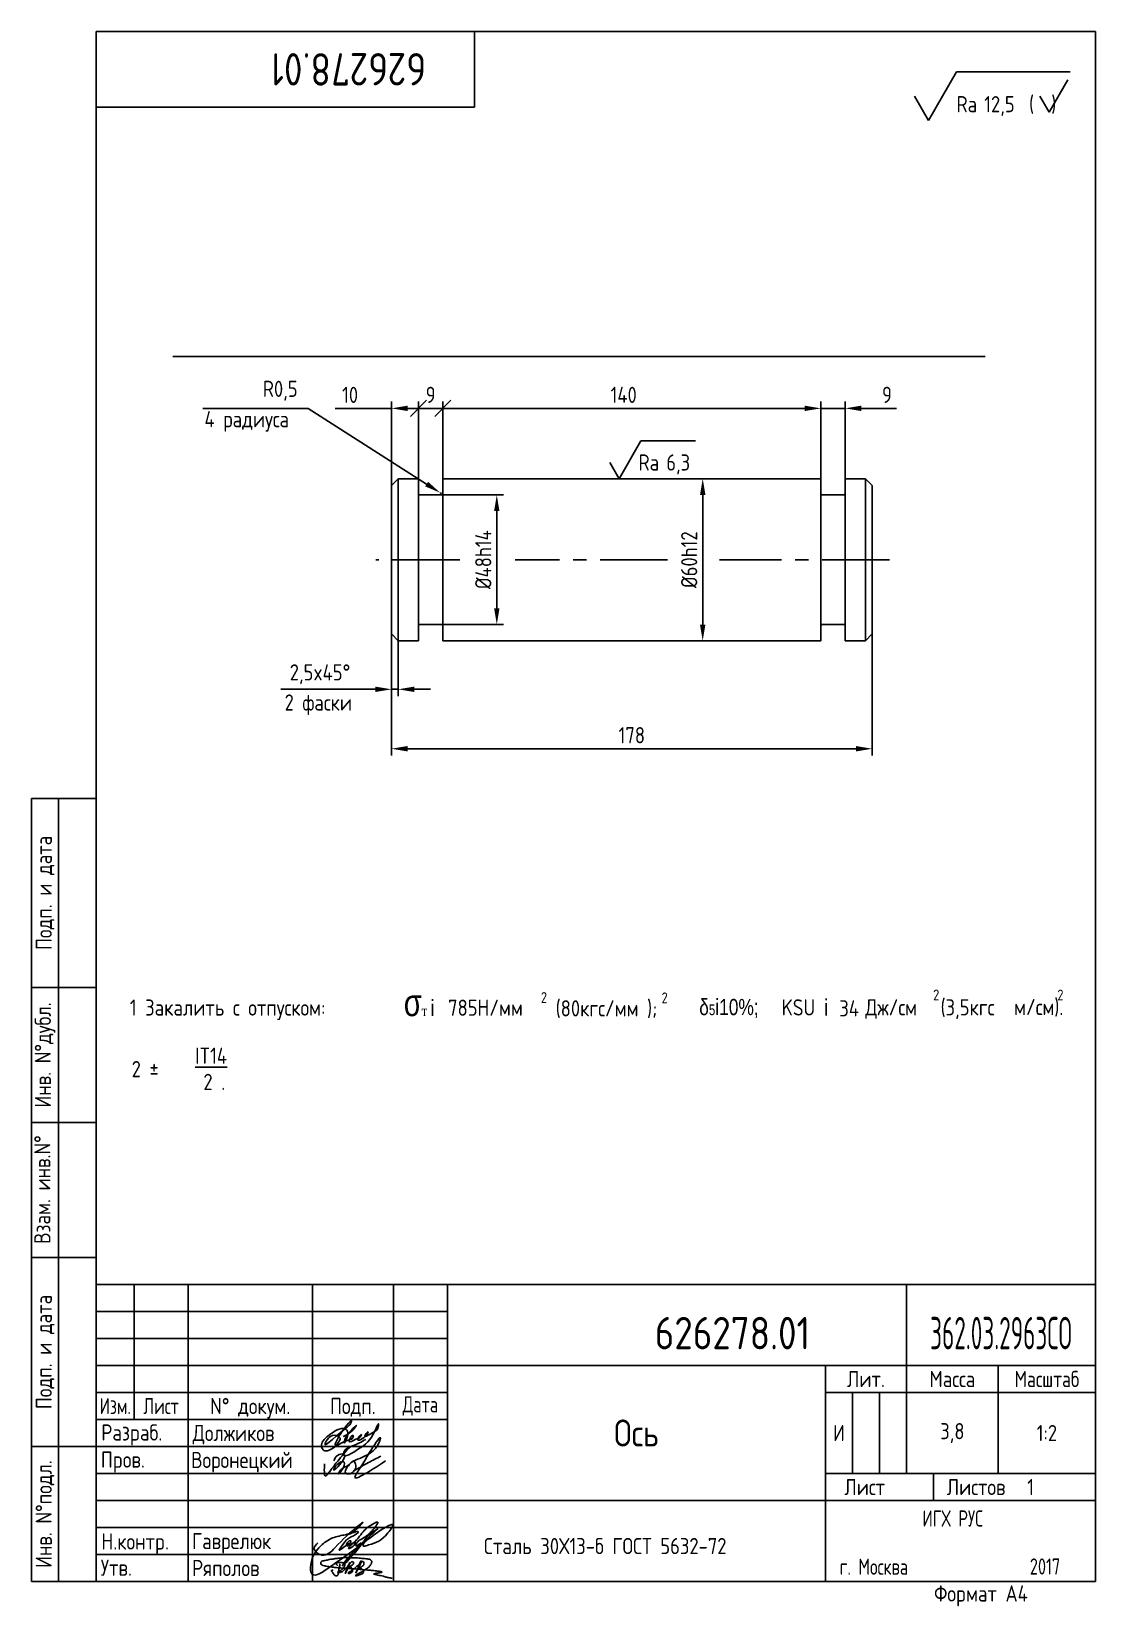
# Paper-space layout 'A3_protect' of a CAD drawing. Header units: millimetres. Extents: x 554 to 751, y 0 to 292.
# The model-space entities are those that its viewports show. They can reach past a viewport. Long polylines and large blocks are cut down to what shows.
import ezdxf
from ezdxf.enums import TextEntityAlignment as Align

# ---------------------------------------------------------------- set-up
doc = ezdxf.new("R2010")
doc.units = ezdxf.units.MM
doc.header["$LTSCALE"] = 5
doc.linetypes.add('CENTER', pattern=[2, 1.25, -0.25, 0.25, -0.25])
doc.layers.add('AM_VIEWS', color=1, linetype='Continuous', lineweight=25, plot=False)
for name, color, linetype in [('Bord', 1, 'Continuous'), ('Cen', 5, 'CENTER'), ('Cont', 6, 'Continuous'), ('Dim', 7, 'Continuous'), ('Text', 3, 'Continuous'), ('Textb', 6, 'Continuous'), ('Vporti', 7, 'Continuous')]:
    doc.layers.add(name, color=color, linetype=linetype)
doc.layers.get('Vporti').off()
doc.styles.add('Style1', font='romans.shx', dxfattribs={"width": 0.8})
doc.styles.add('STYLE3', font='symbol.ttf', dxfattribs={"width": 0.8})
doc.dimstyles.new('Lin', dxfattribs={"dimtxt": 3, "dimasz": 3, "dimexe": 1.25, "dimexo": 0, "dimgap": 1, "dimtad": 1, "dimtoh": 1, "dimdec": 3, "dimtxsty": 'Style1', "dimcen": 2.5, "dimclrt": 3, "dimadec": 0, "dimazin": 0, "dimtfac": 1, "dimtdec": 3, "dimtmove": 0, "dimatfit": 3, "dimldrblk": 'DOT', "dimfxl": 1, "dimarcsym": 0})
doc.dimstyles.new('Rad', dxfattribs={"dimtxt": 3, "dimasz": 3, "dimexe": 1.25, "dimexo": 0, "dimgap": 1.5, "dimtad": 1, "dimtoh": 1, "dimtxsty": 'Style1', "dimcen": 2.5, "dimclrt": 3, "dimadec": 0, "dimazin": 0, "dimtfac": 1, "dimtmove": 0, "dimatfit": 3, "dimfxl": 1, "dimarcsym": 0})

psp = doc.layouts.new('A3_protect')

# ---------------------------------------------------------------- texts
at = {"layer": 'Text', "style": 'Style1', "width": 0.8}
for s, height, p in [('2', 2, (648.0571909876106, 112.1196758181038)), ('2', 2, (670.4110734079267, 112.0616672813534)), ('2', 2, (720.6809403873757, 112.5896928650134)), ('2', 2, (743.6802454120897, 112.5896928650134)), ('1 Закалить с отпуском: ', 3, (571.9421600307136, 109.7579380531704)), ('785H/мм', 3, (630.876421852253, 109.7303072519881)), ('(80кгс/мм );', 3, (650.7904723541632, 109.6163820556516)), ('KSU', 3, (692.637344906757, 109.7845505484233)), ('34', 3, (703.3124888411311, 109.6165206364508)), ('Дж/см', 3, (708.1164177404274, 109.8010972679506)), ('(3,5кгс', 3, (722.0579176952843, 109.8027699381972)), ('м/см).', 3, (735.66992954571, 109.8604992346372)), ('%%uIT14', 3, (584.038994866452, 100.8426984027334)), ('2 %%P', 3, (572.291297510366, 98.36471621627425)), ('2 .', 3, (585.5716064467424, 95.99553339779254))]:
    psp.add_text(s, height=height, dxfattribs=at).set_placement(p)
at = {"layer": 'Text', "attachment_point": 1, "style": 'STYLE3'}
for s, insert, char_height, width in [('s\\fTimes New Roman|b0|i0|c204|p18;\\H2;т \\fSymbol|b0|i0|c2|p18;\\H3;і', (622.6765767245807, 114.6713804277628), 5, 7.2318), ('d{\\H0.6667x;5}і10%; ', (677.3765205070068, 112.85677530985), 3, 13.1539), ('і', (700.5222643388607, 112.7871995204007), 3, 1.827772170151406)]:
    psp.add_mtext(s, dxfattribs=dict(at, insert=insert, char_height=char_height, width=width))

msp = doc.modelspace()

# ---------------------------------------------------------------- texts
at = {"layer": 'Dim', "color": 3, "style": 'Style1', "width": 0.8}
for s, p in [('4 радиуса', (1362.579291530802, 883.7557852618312)), ('2 фаски', (1392.252910392355, 778.8339177301046))]:
    msp.add_text(s, height=6, dxfattribs=at).set_placement(p)

# ---------------------------------------------------------------- blocks, each defined once
blk = doc.blocks.new('A4')
at = {"layer": 'Bord'}
for p, q in [((20, 55), (85, 55)), ((20, 50), (85, 50)), ((20, 45), (85, 45)), ((160, 40), (160, 25)), ((165, 40), (165, 25)), ((20, 30), (85, 30)), ((20, 25), (85, 25)), ((20, 20), (85, 20)), ((20, 15), (85, 15)), ((20, 10), (85, 10))]:
    blk.add_line(p, q, dxfattribs=at)
at = {"layer": 'Cont'}
for p, q in [((204.9999999999999, 292), (20, 292)), ((20, 291.9999999999999), (20, 5)), ((90, 277.9999999999999), (90, 291.9999999999999)), ((204.9999999999998, 292), (205, 5)), ((20, 277.9999999999999), (90, 277.9999999999999)), ((8, 5), (8, 150)), ((8, 150), (20, 150)), ((13, 5), (13, 150)), ((8, 115), (20, 115)), ((20, 90), (8, 90)), ((20, 65), (8, 65)), ((205, 60), (20, 60)), ((20, 60), (205, 60)), ((27, 60), (27, 35)), ((37, 60), (37, 5)), ((60, 5), (60, 60)), ((75, 60), (75, 5)), ((85, 5), (85, 60)), ((170, 60), (170, 25)), ((85, 45), (205, 45)), ((155, 5), (155, 45)), ((187, 25), (187, 45)), ((20, 39.99999999999999), (85, 39.99999999999999)), ((205, 40), (155, 40)), ((85, 34.99999999999999), (20, 34.99999999999999)), ((20, 30), (8, 30)), ((155, 24.99999999999999), (205, 24.99999999999999)), ((175, 24.99999999999999), (175, 19.99999999999999)), ((205, 19.99999999999999), (85, 19.99999999999999)), ((20, 5), (8, 5)), ((205, 5), (20, 5))]:
    blk.add_line(p, q, dxfattribs=at)
at = {"layer": 'Text', "style": 'Style1', "width": 0.8}
for s, p in [('Подп. и дата', (10.5, 132.5)), ('Инв. N%%dдубл.', (10.5, 102.5)), ('Взам. инв.N%%d ', (9.998218334536972, 78.3795773123125)), ('Подп. и дата', (10.49999999999997, 47.5)), ('Инв. N%%dподл.', (10.49999999999997, 17.5))]:
    blk.add_text(s, height=3, rotation=90, dxfattribs=at).set_placement(p, align=Align.MIDDLE)
at = {"layer": 'Text', "style": 'Style1'}
for s, width, p in [('Лит.', 0.8, (162.5, 42.5)), ('Масса', 0.8, (178.5, 42.5)), ('Масштаб', 0.75, (196, 42.5)), ('Изм.', 0.7, (23.5, 37.49999999999999)), ('Лист', 0.7, (32, 37.49999999999999)), ('N%%d докум.', 0.8, (48.5, 37.5)), ('Подп.', 0.8, (67.5, 37.5)), ('Лист', 0.8, (162.2718397600559, 22.49999999999999)), ('Листов', 0.8, (182.8989563431841, 22.49999999999999))]:
    blk.add_text(s, height=3, dxfattribs=dict(at, width=width)).set_placement(p, align=Align.MIDDLE_CENTER)
at = {"layer": 'Text', "style": 'Style1', "width": 0.7}
for s, p in [('Дата', (80, 37.5)), ('ИГХ РУС', (178.5745640426749, 16.68532514914511))]:
    blk.add_text(s, height=3, dxfattribs=at).set_placement(p, align=Align.MIDDLE)
at = {"layer": 'Text', "style": 'Style1'}
for s, width, p in [('Разpаб.', 0.8, (20.91971765870153, 31.10185583207623)), ('Пpов.', 0.8, (20.8359385107974, 26.07763561014266)), ('Н.контp.', 0.8, (20.91971765870153, 10.92123663390996)), ('Утв.', 0.8, (20.8359385107974, 6.064490181786333)), ('г. Москва', 0.7, (157.6357793873278, 6.252224118072826)), ('Фоpмат А4', 0.8, (175.1084847008888, 1.28703724672838))]:
    blk.add_text(s, height=3, dxfattribs=dict(at, width=width)).set_placement(p)
for tag, p, width in [('ФИО', (39.00000028469458, 30.99999993653432), 0.8), ('ФИО', (39.00000028469458, 25.99999993653432), 0.8), ('ГОСТ_СОРТАМЕНТА', (98.1878215711672, 13.99999993653432), 0.8), ('ФИО', (39.00000028469458, 10.99999993653432), 0.8), ('ФИО', (39.00000028469458, 5.999999936534323), 0.8), ('2017', (192.8486384617615, 6.287629389880935), 0.7)]:
    blk.add_attdef(tag, p, '', height=3, dxfattribs=dict(at, width=width))
at = {"layer": 'Text', "style": 'Style1', "width": 0.8}
for tag, p in [('И', (157.4854669433364, 32.49999993653432)), ('700', (178.5000002846946, 32.49999993653432)), ('1:20', (196.0000002846946, 32.49999993653432))]:
    blk.add_attdef(tag, text='', height=3, dxfattribs=at).set_placement(p, align=Align.MIDDLE)
blk.add_attdef('Сборочный_чертеж', text='', height=3, dxfattribs=at).set_placement((120.0000002846946, 21.29999993653432), align=Align.CENTER)
for tag, p in [('1', (171.1198734160635, 22.49999993653432)), ('2', (193.0000002846946, 22.49999993653432))]:
    blk.add_attdef(tag, text='', height=3, dxfattribs=at).set_placement(p, align=Align.MIDDLE_CENTER)
blk.add_attdef('ЛИСТ', text='', height=3, dxfattribs=at).set_placement((85.98599249093127, 12.49999993653432), align=Align.MIDDLE_LEFT)
at = {"layer": 'Text', "style": 'Style1', "width": 0.7}
blk.add_attdef('%%OГОСТ_ТЕХ._ТРЕБОВАНИЙ', text='', height=3, dxfattribs=at).set_placement((98.1878215711672, 7.999999936534323), align=Align.BOTTOM_LEFT)
at = {"layer": 'Textb', "style": 'Style1', "width": 0.8}
blk.add_attdef('1234567', (81.00000028469458, 289.9999999365343), '', height=6, rotation=180, dxfattribs=at)
blk.add_attdef('1234567', (123.3985668923431, 47.99999993653432), '', height=6, dxfattribs=at)
for tag, height, p in [('123ХЯ', 6, (183.6230571087517, 47.99999993653432)), ('НАИМЕНОВАНИЕ', 5, (120.0000002846946, 29.99999993653432))]:
    blk.add_attdef(tag, text='', height=height, dxfattribs=at).set_placement(p, align=Align.CENTER)
blk = doc.blocks.new('A$C314368CF')
at = {"layer": 'Text'}
for q in [(7.180916270288719, 6.000000000000028), (1.984763847586805, 3)]:
    blk.add_line((3.716814655154963, 0), q, dxfattribs=at)
at = {"layer": 'Text', "style": 'Style1', "width": 0.8}
blk.add_text('(  )', height=3, dxfattribs=at).set_placement((0, 0))
blk = doc.blocks.new('sherISO_18')
at = {"layer": 'Cont'}
for p, q in [((-30.93716511961367, -16.46000000000001), (-25.74101269691386, -7.45999999999998)), ((-25.74101269691386, -7.45999999999998), (-4.667696534211984, -7.45999999999998)), ((-30.93716511961367, -16.46000000000001), (-33.5352413309659, -11.96000000000001))]:
    blk.add_line(p, q, dxfattribs=at)
blk.add_blockref('A$C314368CF', (-12.30371886322655, -14.96000000000001))
at = {"layer": 'Textb', "style": 'Style1', "width": 0.8}
blk.add_text('Ra', height=3, dxfattribs=at).set_placement((-25.74101269691386, -14.96000000000001))
blk.add_attdef('12,5', (-20.59823555405677, -14.96000000000009), '', height=3, dxfattribs=at)
blk = doc.blocks.new('*D25')
at = {"layer": 'Defpoints', "color": 0, "transparency": 16777216}
for p in [(1431.823394628838, 807.2256908352754), (1434.32339462942, 804.7256908358582), (1434.32339462942, 786.7256908357782)]:
    blk.add_point(p, dxfattribs=at)
at = {"layer": 'Dim', "color": 0, "lineweight": -2, "transparency": 16777216}
for p, q in [((1431.823394628838, 807.2256908352754), (1431.823394628838, 784.2256908357782)), ((1434.32339462942, 804.7256908358582), (1434.32339462942, 784.2256908357782)), ((1425.823394628838, 786.7256908357782), (1390.909108914552, 786.7256908357782)), ((1434.32339462942, 786.7256908357782), (1431.823394628838, 786.7256908357782)), ((1440.32339462942, 786.7256908357782), (1446.32339462942, 786.7256908357782))]:
    blk.add_line(p, q, dxfattribs=at)
at = {"layer": 'Dim', "color": 0, "transparency": 16777216}
for points in [[(1425.823394628838, 787.7256908357782), (1425.823394628838, 785.7256908357782), (1431.823394628838, 786.7256908357782)], [(1440.32339462942, 787.7256908357782), (1440.32339462942, 785.7256908357782), (1434.32339462942, 786.7256908357782)]]:
    blk.add_solid(points, dxfattribs=at)
at = {"layer": 'Dim', "color": 3, "transparency": 16777216, "insert": (1405.366251771695, 792.2971194072068), "char_height": 6, "attachment_point": 5, "style": 'Style1'}
blk.add_mtext('2,5x45%%d', dxfattribs=at)
blk = doc.blocks.new('_Dot')
at = {"color": 0, "linetype": 'ByBlock', "lineweight": -2}
blk.add_line((-0.5, 0), (-1, 0), dxfattribs=at)
at = {"color": 0, "linetype": 'ByBlock', "const_width": 0.5}
blk.add_lwpolyline([(-0.25, 0, 1), (0.25, 0, 1)], format="xyb", close=True, dxfattribs=at)
blk = doc.blocks.new('*D26')
at = {"layer": 'Defpoints', "color": 0, "transparency": 16777216}
for p in [(1578.611815091892, 864.7256908349794), (1547.074089933862, 804.7256908352754), (1578.611815086286, 804.7256908352754)]:
    blk.add_point(p, dxfattribs=at)
at = {"layer": 'Dim', "color": 0, "lineweight": -2, "transparency": 16777216}
for p, q in [((1578.611815091892, 864.7256908349794), (1544.574089933862, 864.7256908349794)), ((1547.074089933862, 858.7256908349794), (1547.074089933862, 810.7256908352754)), ((1578.611815086286, 804.7256908352754), (1544.574089933862, 804.7256908352754))]:
    blk.add_line(p, q, dxfattribs=at)
at = {"layer": 'Dim', "color": 0, "transparency": 16777216}
for points in [[(1546.074089933862, 858.7256908349794), (1548.074089933862, 858.7256908349794), (1547.074089933862, 864.7256908349794)], [(1546.074089933862, 810.7256908352754), (1548.074089933862, 810.7256908352754), (1547.074089933862, 804.7256908352754)]]:
    blk.add_solid(points, dxfattribs=at)
at = {"layer": 'Dim', "color": 3, "transparency": 16777216, "insert": (1542.074089933861, 834.7256908351277), "char_height": 6, "attachment_point": 5, "rotation": 90, "style": 'Style1'}
blk.add_mtext('%%c60h12', dxfattribs=at)
blk = doc.blocks.new('_Oblique')
at = {"color": 0, "linetype": 'ByBlock', "lineweight": -2}
blk.add_line((-0.5, -0.5), (0.5, 0.5), dxfattribs=at)
blk = doc.blocks.new('*D27')
at = {"layer": 'Defpoints', "color": 0, "transparency": 16777216}
for p in [(1450.823394628838, 890.768286197886), (1441.823394628838, 864.725690834979), (1450.823394628838, 864.7256908346517)]:
    blk.add_point(p, dxfattribs=at)
at = {"layer": 'Dim', "color": 0, "lineweight": -2, "transparency": 16777216}
for p, q in [((1441.823394628838, 864.725690834979), (1441.823394628838, 893.268286197886)), ((1450.823394628838, 864.7256908346517), (1450.823394628838, 893.268286197886)), ((1441.823394628838, 890.768286197886), (1450.823394628838, 890.768286197886))]:
    blk.add_line(p, q, dxfattribs=at)
at = {"layer": 'Dim', "color": 0, "lineweight": -2, "transparency": 16777216, "xscale": 6, "yscale": 6, "zscale": 6, "rotation": 180}
blk.add_blockref('_Oblique', (1441.823394628838, 890.768286197886), dxfattribs=at)
at = {"layer": 'Dim', "color": 0, "lineweight": -2, "transparency": 16777216, "xscale": 6, "yscale": 6, "zscale": 6}
blk.add_blockref('_Oblique', (1450.823394628838, 890.768286197886), dxfattribs=at)
at = {"layer": 'Dim', "color": 3, "transparency": 16777216, "insert": (1446.323394628838, 895.768286197886), "char_height": 6, "attachment_point": 5, "style": 'Style1'}
blk.add_mtext('9', dxfattribs=at)
blk = doc.blocks.new('*D28')
at = {"layer": 'Defpoints', "color": 0, "transparency": 16777216}
for p in [(1449.901865545438, 859.4946020327199), (1450.323394628469, 859.2256908351885)]:
    blk.add_point(p, dxfattribs=at)
at = {"layer": 'Dim', "color": 0, "lineweight": -2, "transparency": 16777216}
for p, q in [((1383.307128760956, 890.7321860914242), (1400.935700189527, 890.7321860914242)), ((1400.935700189527, 890.7321860914242), (1444.843516549052, 862.7215364031033)), ((1450.323394628469, 859.2256908351885), (1449.901865545438, 859.4946020327199))]:
    blk.add_line(p, q, dxfattribs=at)
at = {"layer": 'Dim', "color": 0, "transparency": 16777216}
blk.add_solid([(1445.381338944116, 863.5645945691676), (1444.305694153988, 861.878478237039), (1449.901865545438, 859.4946020327199)], dxfattribs=at)
at = {"layer": 'Dim', "color": 3, "transparency": 16777216, "insert": (1390.621414475241, 897.3036146628525), "char_height": 6, "attachment_point": 5, "style": 'Style1'}
blk.add_mtext('R0,5', dxfattribs=at)
blk = doc.blocks.new('*D29')
at = {"layer": 'Defpoints', "color": 0, "transparency": 16777216}
for p in [(1446.323394628838, 858.7256908349791), (1446.323394628838, 810.7256908352756), (1470.823394628838, 810.7256908352756)]:
    blk.add_point(p, dxfattribs=at)
at = {"layer": 'Dim', "color": 0, "lineweight": -2, "transparency": 16777216}
for p, q in [((1446.323394628838, 858.7256908349791), (1473.323394628838, 858.7256908349791)), ((1470.823394628838, 852.7256908349791), (1470.823394628838, 816.7256908352756)), ((1446.323394628838, 810.7256908352756), (1473.323394628838, 810.7256908352756))]:
    blk.add_line(p, q, dxfattribs=at)
at = {"layer": 'Dim', "color": 0, "transparency": 16777216}
for points in [[(1469.823394628838, 852.7256908349791), (1471.823394628838, 852.7256908349791), (1470.823394628838, 858.7256908349791)], [(1469.823394628838, 816.7256908352756), (1471.823394628838, 816.7256908352756), (1470.823394628838, 810.7256908352756)]]:
    blk.add_solid(points, dxfattribs=at)
at = {"layer": 'Dim', "color": 3, "transparency": 16777216, "insert": (1465.823394628837, 834.7256908351276), "char_height": 6, "attachment_point": 5, "rotation": 90, "style": 'Style1'}
blk.add_mtext('%%c48h14', dxfattribs=at)
blk = doc.blocks.new('*D30')
at = {"layer": 'Defpoints', "color": 0, "transparency": 16777216}
for p in [(1431.823394628838, 807.2256908352754), (1609.823394638122, 807.2256908352754), (1431.823394628838, 764.7256908352754)]:
    blk.add_point(p, dxfattribs=at)
at = {"layer": 'Dim', "color": 0, "lineweight": -2, "transparency": 16777216}
for p, q in [((1431.823394628838, 807.2256908352754), (1431.823394628838, 762.2256908352754)), ((1609.823394638122, 807.2256908352754), (1609.823394638122, 762.2256908352754)), ((1603.823394638122, 764.7256908352754), (1437.823394628838, 764.7256908352754))]:
    blk.add_line(p, q, dxfattribs=at)
at = {"layer": 'Dim', "color": 0, "transparency": 16777216}
for points in [[(1437.823394628838, 765.7256908352754), (1437.823394628838, 763.7256908352754), (1431.823394628838, 764.7256908352754)], [(1603.823394638122, 765.7256908352754), (1603.823394638122, 763.7256908352754), (1609.823394638122, 764.7256908352754)]]:
    blk.add_solid(points, dxfattribs=at)
at = {"layer": 'Dim', "color": 3, "transparency": 16777216, "insert": (1520.82339463348, 769.7256908352754), "char_height": 6, "attachment_point": 5, "style": 'Style1'}
blk.add_mtext('178', dxfattribs=at)
blk = doc.blocks.new('*D31')
at = {"layer": 'Defpoints', "color": 0, "transparency": 16777216}
for p in [(1431.823394628838, 890.768286197886), (1441.823394628838, 864.725690834979), (1431.823394628838, 862.2256908349791)]:
    blk.add_point(p, dxfattribs=at)
at = {"layer": 'Dim', "color": 0, "lineweight": -2, "transparency": 16777216}
for p, q in [((1431.823394628838, 862.2256908349791), (1431.823394628838, 893.268286197886)), ((1441.823394628838, 864.725690834979), (1441.823394628838, 893.268286197886)), ((1431.823394628838, 890.768286197886), (1410.966251771695, 890.768286197886)), ((1441.823394628838, 890.768286197886), (1437.823394628838, 890.768286197886))]:
    blk.add_line(p, q, dxfattribs=at)
at = {"layer": 'Dim', "color": 0, "transparency": 16777216}
blk.add_solid([(1437.823394628838, 891.768286197886), (1437.823394628838, 889.768286197886), (1431.823394628838, 890.768286197886)], dxfattribs=at)
at = {"layer": 'Dim', "color": 0, "lineweight": -2, "transparency": 16777216, "xscale": 6, "yscale": 6, "zscale": 6}
blk.add_blockref('_Oblique', (1441.823394628838, 890.768286197886), dxfattribs=at)
at = {"layer": 'Dim', "color": 3, "transparency": 16777216, "insert": (1416.509108914552, 895.768286197886), "char_height": 6, "attachment_point": 5, "style": 'Style1'}
blk.add_mtext('10', dxfattribs=at)
blk = doc.blocks.new('*D32')
at = {"layer": 'Defpoints', "color": 0, "transparency": 16777216}
for p in [(1590.823394638471, 890.768286197886), (1590.823394638471, 864.7256908397537), (1599.823394638122, 864.7256908349082)]:
    blk.add_point(p, dxfattribs=at)
at = {"layer": 'Dim', "color": 0, "lineweight": -2, "transparency": 16777216}
for p, q in [((1590.823394638471, 864.7256908397537), (1590.823394638471, 893.268286197886)), ((1599.823394638122, 864.7256908349082), (1599.823394638122, 893.268286197886)), ((1584.823394638471, 890.768286197886), (1578.823394638471, 890.768286197886)), ((1590.823394638471, 890.768286197886), (1599.823394638122, 890.768286197886)), ((1605.823394638122, 890.768286197886), (1618.79482320955, 890.768286197886))]:
    blk.add_line(p, q, dxfattribs=at)
at = {"layer": 'Dim', "color": 0, "transparency": 16777216}
for points in [[(1584.823394638471, 891.768286197886), (1584.823394638471, 889.768286197886), (1590.823394638471, 890.768286197886)], [(1605.823394638122, 891.768286197886), (1605.823394638122, 889.768286197886), (1599.823394638122, 890.768286197886)]]:
    blk.add_solid(points, dxfattribs=at)
at = {"layer": 'Dim', "color": 3, "transparency": 16777216, "insert": (1615.309108923836, 895.768286197886), "char_height": 6, "attachment_point": 5, "style": 'Style1'}
blk.add_mtext('9', dxfattribs=at)
blk = doc.blocks.new('*D33')
at = {"layer": 'Defpoints', "color": 0, "transparency": 16777216}
for p in [(1590.823394638122, 890.768286197886), (1450.823394628838, 864.7256908346517), (1590.823394638122, 864.7256908349793)]:
    blk.add_point(p, dxfattribs=at)
at = {"layer": 'Dim', "color": 0, "lineweight": -2, "transparency": 16777216}
for p, q in [((1450.823394628838, 864.7256908346517), (1450.823394628838, 893.268286197886)), ((1590.823394638122, 864.7256908349793), (1590.823394638122, 893.268286197886)), ((1450.823394628838, 890.768286197886), (1584.823394638122, 890.768286197886))]:
    blk.add_line(p, q, dxfattribs=at)
at = {"layer": 'Dim', "color": 0, "transparency": 16777216}
blk.add_solid([(1584.823394638122, 891.768286197886), (1584.823394638122, 889.768286197886), (1590.823394638122, 890.768286197886)], dxfattribs=at)
at = {"layer": 'Dim', "color": 0, "lineweight": -2, "transparency": 16777216, "xscale": 6, "yscale": 6, "zscale": 6, "rotation": 180}
blk.add_blockref('_Oblique', (1450.823394628838, 890.768286197886), dxfattribs=at)
at = {"layer": 'Dim', "color": 3, "transparency": 16777216, "insert": (1517.82339463348, 895.768286197886), "char_height": 6, "attachment_point": 5, "style": 'Style1'}
blk.add_mtext('140', dxfattribs=at)
blk = doc.blocks.new('sherISO_03')
at = {"layer": 'Text'}
blk.add_line((4.041449999999998, 7), (14.12221821647489, 7), dxfattribs=at)
blk.add_lwpolyline([(-1.732050000000015, 3), (0, 0), (4.041449999999998, 7)], dxfattribs=at)
at = {"layer": 'Text', "style": 'Style1', "width": 0.8}
blk.add_text('Ra', height=3, dxfattribs=at).set_placement((3.584307142857142, 1.5))
blk.add_attdef('6,3', (8.727084285714255, 1.499999999999915), '', height=3, dxfattribs=at)

# ---------------------------------------------------------------- dimensions: what is measured, and where the dimension line sits
at = {"layer": 'Dim'}
dim = msp.add_radius_dim(center=(1450.323394628469, 859.2256908351885), mpoint=(1449.901865545438, 859.4946020327199), dimstyle='Rad', override={"dimscale": 2, "dimtmove": 1}, dxfattribs=at)
dim.commit()
dim.dimension.update_dxf_attribs({"geometry": '*D28', "text_midpoint": (1400.935700189527, 890.7321860914242), "dimtype": 164})
at = {"layer": 'Dim', "color": 0}
dim = msp.add_linear_dim(base=(1431.823394628838, 890.768286197886), p1=(1441.823394628838, 864.725690834979), p2=(1431.823394628838, 862.2256908349791), dimstyle='Lin', override={"dimscale": 2, "dimblk1": 'Oblique', "dimsah": 1}, dxfattribs=at)
dim.commit()
dim.dimension.update_dxf_attribs({"geometry": '*D31', "text_midpoint": (1416.509108914552, 890.768286197886), "dimtype": 160})
at = {"layer": 'Dim'}
for base, p1, p2, override, picture, middle in [((1450.823394628838, 890.768286197886), (1441.823394628838, 864.725690834979), (1450.823394628838, 864.7256908346517), {"dimscale": 2, "dimblk1": 'Oblique', "dimblk2": 'Oblique', "dimsah": 1, "dimtmove": 1}, '*D27', (1446.323394628838, 895.768286197886)), ((1590.823394638122, 890.768286197886), (1450.823394628838, 864.7256908346517), (1590.823394638122, 864.7256908349793), {"dimscale": 2, "dimblk1": 'Oblique', "dimsah": 1}, '*D33', (1517.82339463348, 895.768286197886)), ((1431.823394628838, 764.7256908352754), (1609.823394638122, 807.2256908352754), (1431.823394628838, 807.2256908352754), {"dimscale": 2}, '*D30', (1520.82339463348, 769.7256908352754))]:
    dim = msp.add_linear_dim(base=base, p1=p1, p2=p2, dimstyle='Lin', override=override, dxfattribs=at)
    dim.commit()
    dim.dimension.update_dxf_attribs({"geometry": picture, "text_midpoint": middle})
at = {"layer": 'Dim', "color": 0}
dim = msp.add_linear_dim(base=(1590.823394638471, 890.768286197886), p1=(1599.823394638122, 864.7256908349082), p2=(1590.823394638471, 864.7256908397537), angle=180, dimstyle='Lin', override={"dimscale": 2, "dimsah": 1}, dxfattribs=at)
dim.commit()
dim.dimension.update_dxf_attribs({"geometry": '*D32', "text_midpoint": (1615.309108923836, 890.768286197886), "dimtype": 160})
at = {"layer": 'Dim'}
for base, p1, p2, text, picture, middle in [((1547.074089933862, 804.7256908352754), (1578.611815091892, 864.7256908349794), (1578.611815086286, 804.7256908352754), '%%c<>h12', '*D26', (1542.074089933861, 834.7256908351277)), ((1470.823394628838, 810.7256908352756), (1446.323394628838, 858.7256908349791), (1446.323394628838, 810.7256908352756), '%%c<>h14', '*D29', (1465.823394628837, 834.7256908351276))]:
    dim = msp.add_linear_dim(base=base, p1=p1, p2=p2, angle=90, text=text, dimstyle='Lin', override={"dimscale": 2}, dxfattribs=at)
    dim.commit()
    dim.dimension.update_dxf_attribs({"geometry": picture, "text_midpoint": middle})
dim = msp.add_linear_dim(base=(1434.32339462942, 786.7256908357782), p1=(1431.823394628838, 807.2256908352754), p2=(1434.32339462942, 804.7256908358582), text='<>x45%%d', dimstyle='Lin', override={"dimscale": 2}, dxfattribs=at)
dim.commit()
dim.dimension.update_dxf_attribs({"geometry": '*D25', "text_midpoint": (1405.366251771695, 786.7256908357782), "dimtype": 160})

# ---------------------------------------------------------------- linework, layer by layer
at = {"layer": 'AM_VIEWS'}
msp.add_lwpolyline([(1324.531464662666, 909.9539766174635), (1677.458044090207, 909.9539766174635), (1677.458044090207, 739.0260134356464), (1324.531464662666, 739.0260134356464)], close=True, dxfattribs=at)
at = {"layer": 'Cen'}
for p, q in [((1457.158295662524, 834.7256908351272), (1426.028253299766, 834.7256908351272)), ((1534.058745895679, 834.7256908351272), (1477.683421920876, 834.7256908351272)), ((1616.308110746549, 834.7256908351272), (1553.241215652375, 834.7256908351272))]:
    msp.add_line(p, q, dxfattribs=at)
at = {"layer": 'Cont'}
for p, q in [((1431.823394628838, 862.2256908349791), (1434.323394628838, 864.7256908349791)), ((1434.323394628838, 864.7256908349791), (1441.823394628837, 864.725690834979)), ((1434.323394628838, 864.725690834979), (1434.323394628838, 804.7256908352755)), ((1441.823394628838, 864.7256908349791), (1441.823394628838, 859.225690834979)), ((1450.823394628838, 864.7256908349791), (1450.823394628838, 859.2256908349792)), ((1450.823394628838, 864.725690834979), (1590.823394638122, 864.7256908349793)), ((1590.823394638122, 864.7256908349792), (1590.823394638122, 859.2256908349793)), ((1599.823394638122, 864.7256908349792), (1599.823394638122, 859.2256908349793)), ((1599.823394638122, 864.7256908349793), (1607.323394638122, 864.7256908349792)), ((1607.323394638122, 804.7256908352755), (1607.323394638122, 864.725690834979)), ((1609.823394638122, 862.2256908349792), (1607.323394638122, 864.7256908349792)), ((1431.823394628838, 862.2256908349791), (1431.823394628838, 807.2256908352755)), ((1441.823394628838, 804.7256908352756), (1441.823394628838, 859.225690834979)), ((1442.323394628838, 858.725690834979), (1450.323394628838, 858.7256908349792)), ((1450.823394628838, 804.7256908352756), (1450.823394628838, 859.2256908349792)), ((1590.823394638122, 804.7256908352755), (1590.823394638122, 859.2256908349793)), ((1591.323394638122, 858.7256908349793), (1599.323394638122, 858.7256908349793)), ((1599.823394638122, 804.7256908352755), (1599.823394638122, 859.2256908349793)), ((1609.823394638122, 807.2256908352754), (1609.823394638122, 862.2256908349792)), ((1442.323394628838, 810.7256908352757), (1450.323394628838, 810.7256908352755)), ((1591.323394638122, 810.7256908352754), (1599.323394638122, 810.7256908352754)), ((1431.823394628838, 807.2256908352755), (1434.323394628838, 804.7256908352755)), ((1431.823394628838, 807.2256908352756), (1434.323394628838, 804.7256908352756)), ((1607.323394638122, 804.7256908352754), (1609.823394638122, 807.2256908352754)), ((1609.823394638122, 807.2256908352755), (1607.323394638122, 804.7256908352755)), ((1434.323394628838, 804.7256908352755), (1441.823394628838, 804.7256908352755)), ((1434.323394628838, 804.7256908352756), (1441.823394628837, 804.7256908352757)), ((1450.823394628838, 804.7256908352755), (1590.823394638122, 804.7256908352754)), ((1599.823394638122, 804.7256908352754), (1607.323394638122, 804.7256908352754)), ((1599.823394638122, 804.7256908352754), (1607.323394638122, 804.7256908352755))]:
    msp.add_line(p, q, dxfattribs=at)
for centre, start, end in [((1442.323394628838, 859.225690834979), 180, 270.0000000000014), ((1450.323394628838, 859.2256908349792), 270.0000000000015, 0), ((1591.323394638122, 859.2256908349793), 180, 270), ((1599.323394638122, 859.2256908349793), 270, 0), ((1442.323394628838, 810.2256908352757), 89.9999999999986, 180), ((1450.323394628838, 810.2256908352755), 0, 89.99999999999848), ((1591.323394638122, 810.2256908352754), 90.00000000000001, 180), ((1599.323394638122, 810.2256908352754), 0, 90.00000000000001)]:
    msp.add_arc(centre, 0.5, start, end, dxfattribs=at)
at = {"layer": 'Dim', "color": 0}
msp.add_line((1383.307128761004, 890.7321860914245), (1361.957143141787, 890.7321860914245), dxfattribs=at)

# ---------------------------------------------------------------- block references
at = {"color": 2, "xscale": 2, "yscale": 2, "zscale": 2}
msp.add_blockref('sherISO_03', (1516.122768570061, 864.7256908349791), dxfattribs=at).add_auto_attribs({'6,3': '6,3'})

msp.set_redraw_order([(e.dxf.handle, doc.entitydb.next_handle()) for e in msp.query("TEXT MTEXT ATTDEF DIMENSION ARC_DIMENSION")])  # texts and dimensions are drawn at this point

# ---------------------------------------------------------------- linework, layer by layer
at = {"layer": 'Cont'}
psp.add_line((750.7456642769878, 291.9824566027642), (750.745664276988, 4.982456602764159), dxfattribs=at)
at = {"layer": 'Text'}
for points, knots in [([(615.6303570387415, 31.28845049157351), (614.8699212283311, 30.86929400927748), (613.5556752213888, 30.14487424156005), (611.6817699383175, 29.55988054317424), (611.3588966475103, 27.62911956156889), (616.2871185352078, 30.73151306791935), (616.6161003570637, 31.33988806799667), (618.0274914932637, 34.3667318225183), (617.9949697972812, 32.93019762604816), (617.1185765412823, 32.805294420451), (614.9267557552871, 31.33042635511647), (616.2402364164769, 33.0848083321593), (615.7071989439738, 31.5692484867171), (613.1833340594657, 30.46137901587677), (615.0716331576693, 32.63395613090751), (614.5274236439798, 31.43206667045848), (613.8001906752496, 31.46208900267018), (611.9333745797746, 30.22016949596134), (613.2732010109637, 32.48367793814523), (613.39089478489, 31.38796348371457), (611.4854709622213, 30.94691797978385), (610.2130872851997, 30.11387523554773), (608.0677290310639, 28.76166800215594), (607.0194120690741, 30.4956878709388), (608.5240801363668, 31.91258263940168), (609.9315467503152, 32.87645042337373), (611.2106429383473, 33.5130611428448), (612.1731020101239, 33.09978516643593), (612.583458331415, 32.10927705281117), (611.2819936315611, 29.79663808061439), (611.9803163407548, 32.08106073491143), (612.5852989896559, 32.53313841645729), (614.2321183337208, 34.34706645294133), (613.2411267862863, 32.89439197018208), (612.5118272838774, 32.35411275878153), (611.7091152439128, 31.95814502605817), (611.4620897679936, 31.83629047205268)], [0, 0, 0, 0, 2.70374307540753, 4.672825098458232, 5.027990463376239, 7.95593313533331, 13.43748939636018, 13.88318799673038, 14.18944072585614, 16.4139592155905, 17.47851348445377, 18.4796399356919, 18.95929438382186, 20.91084110273935, 22.00309064642659, 22.47055408033798, 23.53377067870815, 24.71074801291659, 26.01626007010178, 26.20133114790102, 27.48818716511171, 30.38206483356655, 32.25878384876751, 33.06972359331034, 35.43990244892819, 37.01078686132299, 38.61286089153185, 39.32108995545433, 39.81886509515585, 41.83144001269579, 42.78211328333298, 44.49496071071897, 45.86791421996096, 46.46724492008549, 48.29062178598973, 49.10118761072664, 49.10118761072664, 49.10118761072664, 49.10118761072664]), ([(609.982463175047, 30.50535307422464), (610.4009123534463, 31.42336029724448), (610.939284515442, 32.60445840639957), (613.2057462680485, 35.17211907212339), (612.7569528159771, 34.00594091863141), (611.2511271087611, 32.97711345229511), (607.0465938696398, 28.86618507835305), (608.696770136351, 31.61019839764694), (609.6769953967429, 32.29426117228734), (611.2377908459547, 31.60237186266837), (610.6019483423736, 30.79532767702862), (610.0816451681686, 30.10679588185906), (609.9179618879913, 30.37361486340297), (609.9590772770456, 30.4575894325704), (609.982463175047, 30.50535307422464)], [0, 0, 0, 0, 4.062616792787496, 5.226918581749951, 5.800291074949771, 6.663227249634666, 11.77443095441033, 12.93863900168517, 14.11350990621712, 15.35408062551, 16.39613293724657, 16.91857604319711, 17.03251040172856, 17.18279431453412, 17.18279431453412, 17.18279431453412, 17.18279431453412]), ([(609.7126912273125, 27.31517260029), (609.8721448855081, 27.69391473868666), (610.1875042684568, 28.44297179020209), (612.6907247512679, 28.99986454888481), (610.8849179246922, 26.55201282261251), (609.3673515061895, 25.21821607400971), (610.4181327248149, 27.21372686064602), (612.5619432181043, 27.28587812216378), (610.0920073189178, 23.98633922873608), (611.1512614213627, 26.19570062741568), (612.319206377691, 26.09324524048408), (613.2902545153138, 27.59446573254726), (614.1305752591412, 26.21776300356894), (613.2938316990885, 24.88162384731418), (611.2617374929426, 24.87760227886218), (612.8425924781702, 27.28135527191631), (615.2496004815713, 27.950032379447), (617.6176743319338, 29.23565310225217), (619.1107979296296, 33.66609075295401), (615.3287323078257, 27.13441976357852), (612.6637685016581, 22.99261859410633), (616.1321675413316, 25.26040514351356), (619.2747708325005, 27.31517260029)], [0, 0, 0, 0, 1.21335321228221, 2.399708634181657, 5.497648108631922, 5.86131724698468, 7.611627111151111, 8.43806009469808, 10.83737138686013, 11.58312307840814, 13.46130057455179, 14.5345064426148, 15.16208573361146, 17.2178478278242, 17.94471652680514, 20.12377451418775, 21.94802700262161, 26.4607066277512, 27.14471817911458, 34.52242950372036, 35.15946751781183, 41.30429220896465, 41.30429220896465, 41.30429220896465, 41.30429220896465]), ([(608.0245628980647, 26.75713744400514), (607.9816304097867, 26.3061273070885), (607.9185828931847, 25.64380676068336), (608.0733550543983, 24.10261092915416), (609.4084362004432, 26.00355792195705), (610.5393250167836, 27.43178464456667), (611.919255094092, 29.04288117916042), (612.7252848040516, 29.98393731950364)], [0, 0, 0, 0, 1.523947308132729, 2.237957711362144, 3.351836232664385, 5.856422655588249, 9.37405599909597, 9.37405599909597, 9.37405599909597, 9.37405599909597]), ([(618.4521176007929, 28.20694211031332), (617.6829354619592, 27.81609549561319), (615.967041503417, 26.94419362605394), (614.2961603797291, 25.98869789647476), (613.3742835345729, 25.46152132103987)], [0, 0, 0, 0, 2.587978407574596, 5.773270452078776, 5.773270452078776, 5.773270452078776, 5.773270452078776]), ([(606.7635324796705, 12.12788362078016), (606.4270914875931, 11.81885215516311), (605.546678808024, 11.01016585616235), (607.9358051341363, 9.149931951673175), (611.0681373698931, 12.40779348528653), (612.5625651419134, 14.02397107924538), (615.4509010224364, 16.24101619326271), (613.5511404429594, 14.16259034977042), (612.1403670843135, 13.63994116898594), (609.4440128861916, 13.25619646833881), (607.1408314310573, 11.59417727364387), (605.4080508719228, 9.551039199510154), (605.2607575571852, 5.032176094462277), (611.4168202553078, 9.404834418481583), (615.1687623553423, 12.00891478303719), (618.4511731368156, 14.71337985645789), (621.1248948748923, 15.84211983617561), (618.801467731043, 12.50820461802014), (617.5115036476209, 12.19597471255912), (614.1999054443572, 11.13239736803077), (616.4670508018743, 13.56667031229897), (618.5371074221712, 15.28212622757384), (615.8457996083453, 13.47566316613248), (614.7415668323628, 11.37593905292512), (609.9585096559556, 6.249030526627993), (612.5605641186182, 9.731185432627228), (615.6764115662443, 12.95328692264074), (613.5429724150338, 11.14958874654633), (614.0954565847612, 12.47829798871354), (615.2569525335865, 13.00744961591011), (616.440097395843, 13.86294130748891), (618.7005455577059, 16.71104602345449), (615.0781312701768, 14.60198139519112), (614.7814810709832, 13.29568339959506), (611.7383069554752, 10.69634766919835), (613.3561697555618, 11.38768951237549), (613.9586855675436, 12.61299443920836), (612.9001111899056, 11.83182509668786), (611.5986364172015, 11.30336012788618), (612.6541192916995, 12.9511461440091), (613.0101879317721, 12.23312851845423), (611.939063187398, 11.77457742812331), (610.1348343172026, 10.01883002797225), (611.625386275076, 12.25755081743529), (612.5392815691936, 13.21572326776657), (613.6963816190811, 13.53461422363338), (614.6509188418489, 14.56717505706645), (613.4023696191482, 14.08509523238056), (612.362662555882, 13.6836518694189)], [0, 0, 0, 0, 1.179940306967674, 3.087716514492242, 5.863102713609598, 12.33832823635598, 12.85409554915081, 14.08857839803816, 16.83455148752088, 19.30255833703598, 21.570562050933, 25.21001755707078, 27.65095570578251, 31.34829111386507, 40.12986293063755, 44.5627483161906, 45.22391718249612, 46.97940137772146, 51.21465491741048, 52.09928815956851, 55.32311117906865, 56.22780092376534, 58.47186525306811, 60.02812561862972, 65.75291094457576, 68.46622297407495, 71.03852493957525, 71.93492184044175, 72.78022870334306, 73.49580745412047, 76.0281515244532, 77.9993463705804, 80.1189202422503, 83.19540005674098, 85.33444818474003, 86.27087762155945, 87.06046573686112, 88.11021248392987, 88.80331362429249, 89.98988926982572, 90.19756736829235, 90.70697422283291, 92.88458742118125, 94.19917027690089, 96.05574201954548, 97.3757828429604, 97.75389890944794, 99.63632507342983, 99.63632507342983, 99.63632507342983, 99.63632507342983]), ([(610.4895937675861, 7.967891445451412), (610.440388814754, 7.984014938841787), (610.3538990659035, 8.012341870028349), (610.2537211338147, 8.099588734740175), (610.1702764895134, 8.175481954082784), (610.1035486468845, 8.289116961756164), (610.1897107090817, 8.375140328657057), (610.3013990506429, 8.440544431219612), (610.4720669438813, 8.488020436989041), (610.6793003221986, 8.527182661781481), (610.9142095110584, 8.55366550750344), (611.1364363040964, 8.524778389253676), (611.3648546445098, 8.474461902405098), (611.5691450046637, 8.383047091131125), (611.7623788334076, 8.235609044430618), (611.7755715893082, 8.018664315695379), (611.6926763593591, 7.865102054439393), (611.5974293125158, 7.702926653400477), (611.4893330784938, 7.54322434877411), (611.3467023251567, 7.377835254641053), (611.2109248471411, 7.221850634732627), (611.0616134233237, 7.125520536584979), (610.9451503798869, 7.026154340318568), (610.8106048687956, 6.958143662328053), (610.6686012752193, 6.905320871460489), (610.5570069855914, 6.846753272800806), (610.4780054042416, 6.813691163355578), (610.432544746136, 6.748356189452388), (610.5052734826286, 6.700095490308706), (610.5820231083896, 6.690016698789716), (610.7159380904022, 6.671375224892918), (610.8663818897427, 6.673814989926623), (611.0375031809326, 6.724638781143662), (611.2399437258307, 6.793526156598711), (611.4199800789073, 6.938971924752876), (611.5796900534846, 7.115046787922386), (611.754385960357, 7.249083576556044), (611.9034952309682, 7.411994917523182), (612.0519899977642, 7.530465450782305), (612.1584441768753, 7.639204319843225), (612.2446509362325, 7.73900907054772), (612.3810907495497, 7.887745106046314), (612.5068008471017, 8.129325927474149), (612.600857415865, 8.282339916661526), (612.6671319361316, 8.562469493478936), (612.5454721248617, 8.260434024888731), (612.5136304468349, 8.042532800242123), (612.3542274918054, 7.69274014850734), (612.2704076947196, 7.412649691913559), (612.1798763973331, 7.171745461527402), (612.0614797631838, 6.908216744585388), (611.9811390619454, 6.720762532723785), (611.7770399256123, 6.376787927110485), (611.937971711501, 6.768705419346968), (612.0288917824867, 7.048544794588882), (612.198587244614, 7.338720328901966), (612.3216238737118, 7.603190611072351), (612.3949822192322, 7.794520657485324), (612.5011459412473, 7.998986506170814), (612.6381368567774, 8.178056128349851), (612.7158912180282, 8.350153837224747), (612.8365006294366, 8.48583649897362), (612.970448447371, 8.638006703437192), (613.1618363333989, 8.70067767913375), (613.3337176567362, 8.62949452400347), (613.393243761832, 8.471911264916507), (613.3437339984267, 8.300238858641308), (613.2158594389981, 8.113531832390656), (613.0193246159221, 7.970330640571206), (612.863649884419, 7.826834130027421), (612.7120841235244, 7.76703592035167), (612.6283585465577, 7.725382119909652), (612.4403016737455, 7.689585700712341), (612.665952919662, 7.669793946944383), (612.791868024704, 7.603490310674855), (612.9608033167847, 7.531040431804296), (613.070095522553, 7.396911513392574), (613.1654968724417, 7.272867900314223), (613.2014707905726, 7.141014226926826), (613.2051424075308, 6.968615658574048), (613.118831127887, 6.800442135435626), (612.942587886723, 6.661044775449536), (612.7292658564646, 6.543610314491071), (612.5437211314588, 6.462832514139556), (612.3369270531608, 6.52430483844043), (612.445697035117, 6.702654960761314), (612.5989023640485, 6.764187434354305), (612.7608217986374, 6.872041881063066), (612.9234774933728, 6.962730154869964), (613.0555026626196, 7.060571603776451), (613.1761584291604, 7.13526488650046), (613.2659965959074, 7.211060778721813), (613.3629857732477, 7.286124159856486), (613.4689388028626, 7.373687540939939), (613.5961675771332, 7.473339690238653), (613.7780217996616, 7.620312723644062), (613.9683398216566, 7.788465979843674), (614.1474850546288, 7.972190292796781), (614.299506691918, 8.09478831110279), (614.4308607501617, 8.210849746269787), (614.5184274804477, 8.342593010066683), (614.6386131487751, 8.44458565038241), (614.7333608936601, 8.573364445197507), (614.7936356175343, 8.681257343239837), (614.8008095823473, 8.871768767269431), (614.6586514231028, 8.68548190417718), (614.5954960108818, 8.53856383549866), (614.5003926171255, 8.290898925159144), (614.4115638068173, 8.058220028525108), (614.3129347224041, 7.821062767817774), (614.24271107076, 7.581805595217429), (614.1427368397854, 7.383410651638373), (614.0442272398775, 7.15327943735599), (613.9844538058358, 6.940529582426609), (613.9204902964813, 6.742988565864916), (613.8748572120301, 6.633253972746333), (613.7076388120747, 6.58862170413069), (613.936784814131, 6.935219152007375), (614.0654334508838, 7.140467923734332), (614.2438559573177, 7.468691639159626), (614.3695944676966, 7.685232911348683), (614.4965379766445, 7.918722419786504), (614.6507522096177, 8.20383414021572), (614.7824004533311, 8.493929043518886), (614.9208336593397, 8.667726543187097), (615.1028084577026, 8.780548049435065), (615.2683629106414, 8.609961815666317), (615.3136885301064, 8.412975348438954), (615.3097334085921, 8.225367223058443), (615.2581579305066, 8.056728556063646), (615.142676519641, 7.928878198661216), (615.001753606268, 7.818400165071527), (614.8437519238042, 7.711616683857229), (614.6899311627205, 7.633091098354698), (614.5257531738046, 7.594846873841274), (614.4210940748103, 7.570772402796235), (614.2015500700841, 7.577733353953519), (614.3860890066246, 7.542988492529587), (614.4700991143201, 7.503218984922167), (614.5885267378028, 7.47855718805766), (614.7086352171548, 7.436757363307368), (614.8342157117766, 7.411035550583023), (614.9394250010339, 7.324925313252766), (615.013735290051, 7.223583850161321), (615.1004837719549, 7.11451507624452), (615.1490782705648, 6.992197350782786), (615.1848533987095, 6.860406060985538), (615.1992491195023, 6.728695832102918), (615.1712745529578, 6.589434802332129), (615.0667389917186, 6.479557861766478), (614.9128534746986, 6.371087997654443), (614.7202481566816, 6.328816189393983), (614.504583964786, 6.257009765008846), (614.2889043830869, 6.154344185181456), (614.0283700585494, 6.084661052004247), (613.8810766441719, 6.039467648572747), (613.7376084184962, 6.021525750444434), (613.8387654098578, 6.179179087151589), (613.9295503928813, 6.243261845786609), (614.1309068921801, 6.38509287469798), (614.374485490768, 6.487003580953261), (614.6498763753709, 6.641675181783773), (614.8618320669243, 6.760676118857864), (615.0200868692037, 6.835881289922408), (615.1606020724336, 6.925387818619003), (615.3069109163175, 7.032327874773948), (615.5299838845957, 7.178263112302382), (615.7924666022756, 7.359569617161206), (616.0604024760073, 7.546846523516857), (616.282682974994, 7.721045930932529), (616.4112378666479, 7.893712552197485), (616.543102546228, 8.0440578111455), (616.6111108971113, 8.20378003131708), (616.6888163840465, 8.340036521927468), (616.7332583582316, 8.517817913368345), (616.7695921241739, 8.730797558900086), (616.5213833133947, 9.0837578479917), (615.9902060089698, 9.191558889662687), (615.4026003230681, 9.231678133035956), (614.8856700886386, 9.26276064047617), (614.3766960459286, 9.33686892681504), (613.8891661604122, 9.35519960676384), (613.4108750584273, 9.341730612729679), (612.9852521582727, 9.380915191187974), (612.6002610772506, 9.379423568069774), (612.2801952962814, 9.41422866146864), (611.9619497938992, 9.428753721658472), (611.6275028205108, 9.416053165687588), (611.2824972993151, 9.388993544357575), (610.9214201336212, 9.336792066612091), (610.5372378124945, 9.275173905195562), (610.1712385748112, 9.25884891046006), (609.8411560811948, 9.214491458549045), (609.49825756127, 9.120478022375659), (609.0975793539642, 9.135707379630896), (608.693766051883, 8.972702418061555), (608.279940444602, 8.951359158469586), (607.8926625958259, 8.838695832382168), (607.5614739192231, 8.795485887481828), (607.3415206650161, 8.657378555673255), (607.2895967337109, 8.426425030462436), (607.3386581624035, 8.198466198330658), (607.5799766712308, 7.984277887824451), (607.9052962328847, 7.932926628587403), (608.3158380632667, 7.798015531515111), (608.7945438183409, 7.747872999644276), (609.2498842742901, 7.652615983747352), (609.6660524337589, 7.616969278673763), (610.0387237336583, 7.613792207471489), (610.4306301950064, 7.539041791125223), (610.9927265648341, 7.537111137894914), (611.5656187002387, 7.429769730613445), (612.2301393934499, 7.466638152339521), (612.8419978979105, 7.35790739752977), (613.4503761823204, 7.317094010963229), (614.0415250585507, 7.308274204440881), (614.6353776264285, 7.224901184907555), (615.3082170340324, 7.152154827665268), (615.951201341318, 7.139458442016341), (616.474887364762, 7.063365603742782), (616.9278785059618, 7.025340707747307), (617.3489778420403, 6.998993907133748), (617.7299062542377, 6.924558468770867), (618.0414614000651, 6.887071077227993), (618.3218881749506, 6.840638957754424), (618.4960093002246, 6.829214771646072), (618.7367867402874, 6.737279619451662), (618.4958778365146, 6.66458636031666), (618.3280417135002, 6.626607202869668), (618.0241454633341, 6.580986541416083), (617.6898534639553, 6.523522270894617), (617.4133654837997, 6.51097944571811), (616.965204623592, 6.346481439787787), (617.5349411926965, 6.273682835671402), (617.858682691154, 6.190502655434392), (618.3924259125391, 6.070762766913898), (618.9272501422365, 5.954058241442059), (619.4872933962419, 5.7517246930928), (619.9603241867404, 5.684180269552069), (620.2913840243589, 5.631199619419073), (620.4273787050878, 5.610950769236521), (620.4966528973124, 5.600632451586305)], [0, 0, 0, 0, 0.1538660448693182, 0.2704412087002742, 0.3888670628695853, 0.5105329195386362, 0.5921562054894077, 0.7133303047651237, 0.9084197598521359, 1.113439639321563, 1.349253866023812, 1.612459620714529, 1.782219077708221, 2.047248562750089, 2.291879376149682, 2.451528135998056, 2.651080647246933, 2.806157786745067, 3.017979011878889, 3.227348161402075, 3.462381312682364, 3.633009469929822, 3.757660012396986, 3.920515774630603, 4.080795589063232, 4.214528687302766, 4.291785773142007, 4.349969207586922, 4.397593677820802, 4.508220111015352, 4.594826008442002, 4.799244153166053, 4.95439170493797, 5.128467890869647, 5.43753729601682, 5.632649389709742, 5.842485198783543, 6.094987483059074, 6.293219470405385, 6.410959247714568, 6.551192007064932, 6.687807659937919, 7.022146740250049, 7.294342018164371, 7.425356118381353, 7.520789500592678, 7.946481488359826, 8.313050767558487, 8.598329636429302, 8.833694757370532, 9.090496343694705, 9.427695062544768, 9.60119109113036, 9.883219386597567, 10.09330645297457, 10.6739429713444, 10.79877579157126, 10.97462772892392, 11.28724726351562, 11.48618448232477, 11.64865212276677, 11.84890234237679, 12.02719402127763, 12.25347952386113, 12.40058983843545, 12.53778338770874, 12.71629302327142, 12.91523025878173, 13.20855132502102, 13.43848878666264, 13.54966846574734, 13.67779010177902, 13.77126979663058, 13.93000074834051, 14.02909100113897, 14.27211179356923, 14.43483554699077, 14.54708377224549, 14.73905136808651, 14.83098347852671, 15.061240624707, 15.26892195692708, 15.50048851730037, 15.78897866213766, 15.87956761968374, 16.02428348336239, 16.22185374667773, 16.41871418023235, 16.59310176899112, 16.78324721443281, 16.91018018553401, 17.01821324398, 17.13526282923252, 17.27820536325662, 17.43048238388014, 17.62008710411214, 17.97962585462277, 18.19178942213082, 18.3887156246501, 18.56571806616904, 18.71485436980135, 18.85792868049983, 19.03997421278764, 19.17137497200071, 19.28303362458823, 19.40008508416434, 19.61805775892076, 19.88224477694044, 20.15078128777796, 20.3778543452087, 20.64953166590228, 20.89722950525102, 21.04254251360322, 21.400160497446, 21.55781731105627, 21.66714521098781, 21.75278053325186, 21.92625564590964, 22.41229673809343, 22.81314506395405, 22.96141152390519, 23.17128922539922, 23.6072567160474, 23.94042808027668, 24.11000737790958, 24.29121426035045, 24.48083991083467, 24.697609167576, 24.90407782551636, 25.03424544288803, 25.21801828700265, 25.407650786942, 25.57347298837263, 25.78744688501582, 25.93029180552213, 26.05131598160741, 26.18846046840482, 26.28531162424801, 26.40679881608306, 26.52425034765684, 26.63046314459791, 26.7937221354423, 26.89860576244814, 27.02931346085111, 27.17101152084782, 27.31410090802235, 27.41991802548091, 27.58055672662842, 27.70936749975808, 27.82926759642412, 28.02436401706947, 28.26696119612568, 28.41242035462849, 28.70576082021851, 28.98913739683496, 29.18774804745804, 29.23376776963401, 29.33280162221936, 29.52953505174131, 29.66709399600655, 30.03992332873237, 30.33211726642564, 30.61061036607388, 30.76998155183504, 30.85677838731266, 31.1099229318292, 31.3134881092089, 31.65642533496545, 32.06633093478963, 32.29662784450461, 32.49713974797357, 32.7102762301778, 32.8914678925648, 33.01483371040801, 33.17774747528001, 33.44450342262881, 33.61800879899943, 34.40900784116722, 34.91463611527852, 35.41980234712116, 35.95397023085987, 36.45817897530689, 36.88068951330824, 37.38840336450036, 37.73835272473477, 38.03426102355299, 38.35346806822209, 38.69315357760991, 39.03763793208417, 39.39113574429022, 39.78748081008317, 40.20377326255296, 40.48897727208939, 40.78497482227067, 41.26624978025403, 41.66800535597592, 42.07006464899834, 42.49938799158819, 42.86983359554841, 43.07957287810508, 43.21343867912559, 43.55459082453773, 43.71729556567054, 44.15372412767687, 44.50633606825255, 45.01911148299919, 45.5878591016512, 45.90190953390355, 46.27039194160406, 46.70395820660018, 47.09311529091715, 47.95264748200645, 48.44013983961557, 49.07925324645315, 49.80822330209114, 50.26865351673389, 50.85105142503173, 51.60483052012985, 52.2984291474579, 52.77692503819861, 53.19069981587308, 53.66198779186655, 54.04238593517472, 54.34852412785846, 54.61684122387543, 54.8538135746003, 54.98377676028623, 55.12609558218861, 55.33332810721814, 55.61310069515442, 56.00873243483213, 56.31580871379403, 56.5998196024759, 56.87931010039975, 57.39925140766199, 57.88961714815979, 58.43250730986333, 59.06669761649167, 59.6603137268598, 59.86266756353982, 60.07276985794486, 60.07276985794486, 60.07276985794486, 60.07276985794486]), ([(609.6290087783451, 7.134197504185748), (609.5767131303938, 7.124350583528423), (609.4877011983859, 7.107588820126319), (609.3730462909352, 7.081537112958841), (609.2474264388712, 6.984956542980244), (609.3873455355454, 6.848903988860397), (609.4536751623012, 6.713570250041998), (609.5802873023131, 6.532874004177877), (609.7049778235441, 6.318431548982671), (609.8825065194458, 6.144733768644217), (610.027689918268, 6.044520839735227), (610.17411552148, 6.002249747824407), (610.336531508282, 6.028187788268934), (610.4540581370071, 6.145468723541288), (610.5252539480779, 6.388891619439405), (610.5673828130284, 6.675532431797809), (610.6293435519078, 7.000778249370749), (610.661497303205, 7.267716556669134), (610.6995923698269, 7.5214098065296), (610.7833781584555, 7.789972024535015), (610.8187666607096, 8.033509383836513), (610.8591256379656, 8.18905264308823), (610.8718639263203, 8.238170294581094)], [0, 0, 0, 0, 0.1584703522315493, 0.2697312962506249, 0.3635908694100197, 0.5555142747970814, 0.6880368011990359, 0.8486059492075686, 1.204359297249727, 1.433631654205605, 1.586729804149098, 1.729548624824544, 1.880686084423996, 2.057874281755651, 2.19168986807036, 2.635050499280058, 2.928152832083851, 3.184121463425237, 3.441863013474811, 3.696117399348863, 4.025872946634279, 4.178055404124239, 4.178055404124239, 4.178055404124239, 4.178055404124239])]:
    psp.add_open_spline(points, degree=3, knots=knots, dxfattribs=at)

# ---------------------------------------------------------------- block references
ref = psp.add_blockref('A4', (545.745664276988, -0.0175433972358405))
ref.add_attrib('ФИО', 'Должиков', (583.5878929483033, 30.98245653929848), dxfattribs={"layer": 'Text', "height": 3, "style": 'Style1', "width": 0.8000000000000002})
ref.add_attrib('ФИО', 'Воронецкий', (583.3096775723948, 25.99383095282417), dxfattribs={"layer": 'Text', "height": 3, "style": 'Style1', "width": 0.8000000000000002})
ref.add_attrib('ФИО', 'Гаврелюк', (583.4760345796126, 10.98245653929848), dxfattribs={"layer": 'Text', "height": 3, "style": 'Style1', "width": 0.8000000000000002})
ref.add_attrib('ФИО', 'Ряполов', (583.4760345796126, 5.982456539298482), dxfattribs={"layer": 'Text', "height": 3, "style": 'Style1', "width": 0.8000000000000002})
ref.add_attrib('123ХЯ', '362.03.2963СО', dxfattribs={"layer": 'Textb', "height": 6, "style": 'Style1', "width": 0.5}).set_placement((733.245664276988, 47.98245653929848), align=Align.CENTER)
ref.add_attrib('1234567', '626278.01', (669.1442311693311, 47.98245653929848), dxfattribs={"layer": 'Textb', "height": 6, "style": 'Style1', "width": 0.8000000000000002})
ref.add_attrib('НАИМЕНОВАНИЕ', 'Ось', dxfattribs={"layer": 'Textb', "height": 5, "style": 'Style1', "width": 0.8}).set_placement((665.7456645616826, 29.98245653929848), align=Align.CENTER)
ref.add_attrib('ЛИСТ', ' Сталь 30Х13-б ГОСТ 5632-72', dxfattribs={"layer": 'Text', "height": 3, "style": 'Style1', "width": 0.8000000000000002}).set_placement((635.9116476079157, 11.55500820138468), align=Align.MIDDLE_LEFT)
ref.add_attrib('И', 'И', dxfattribs={"layer": 'Text', "height": 3, "style": 'Style1', "width": 0.8000000000000002}).set_placement((703.2311312203244, 32.48245653929848), align=Align.MIDDLE)
ref.add_attrib('700', '3,8', dxfattribs={"layer": 'Text', "height": 3, "style": 'Style1', "width": 0.8000000000000002}).set_placement((724.2456645616826, 32.48245653929848), align=Align.MIDDLE)
ref.add_attrib('1:20', '1:2', dxfattribs={"layer": 'Text', "height": 3, "style": 'Style1', "width": 0.8000000000000002}).set_placement((741.7456645616826, 32.48245653929848), align=Align.MIDDLE)
ref.add_attrib('2', '1', dxfattribs={"layer": 'Text', "height": 3, "style": 'Style1', "width": 0.8000000000000002}).set_placement((738.7456645616826, 22.48245653929848), align=Align.MIDDLE_CENTER)
ref.add_attrib('200', '2017', (738.5943027387495, 6.270085992645093), dxfattribs={"layer": 'Text', "height": 3, "style": 'Style1', "width": 0.6999999999999998})
ref.add_attrib('1234567', '626278.01', (626.7456645616826, 287.9824565392985), dxfattribs={"layer": 'Textb', "height": 6, "rotation": 180, "style": 'Style1', "width": 0.8000000000000002})
psp.add_blockref('sherISO_18', (750.7456642769878, 291.9824566027642), dxfattribs=at).add_auto_attribs({'12,5': '12,5'})

psp.set_redraw_order([(e.dxf.handle, doc.entitydb.next_handle()) for e in psp.query("TEXT MTEXT ATTDEF DIMENSION ARC_DIMENSION")])  # texts and dimensions are drawn at this point

# ---------------------------------------------------------------- viewports
at = {"layer": 'Vporti', "view_target_point": (1500.994754376437, 824.4899950265549)}
psp.add_viewport(center=(655.1058171255013, 190.1159635882116), size=(150.3662852348123, 83.3655507963517), view_center_point=(0.2545391488375017, 2.098430625487747), view_height=166.7311019308418, dxfattribs=at)

doc.saveas('drawing.dxf')
